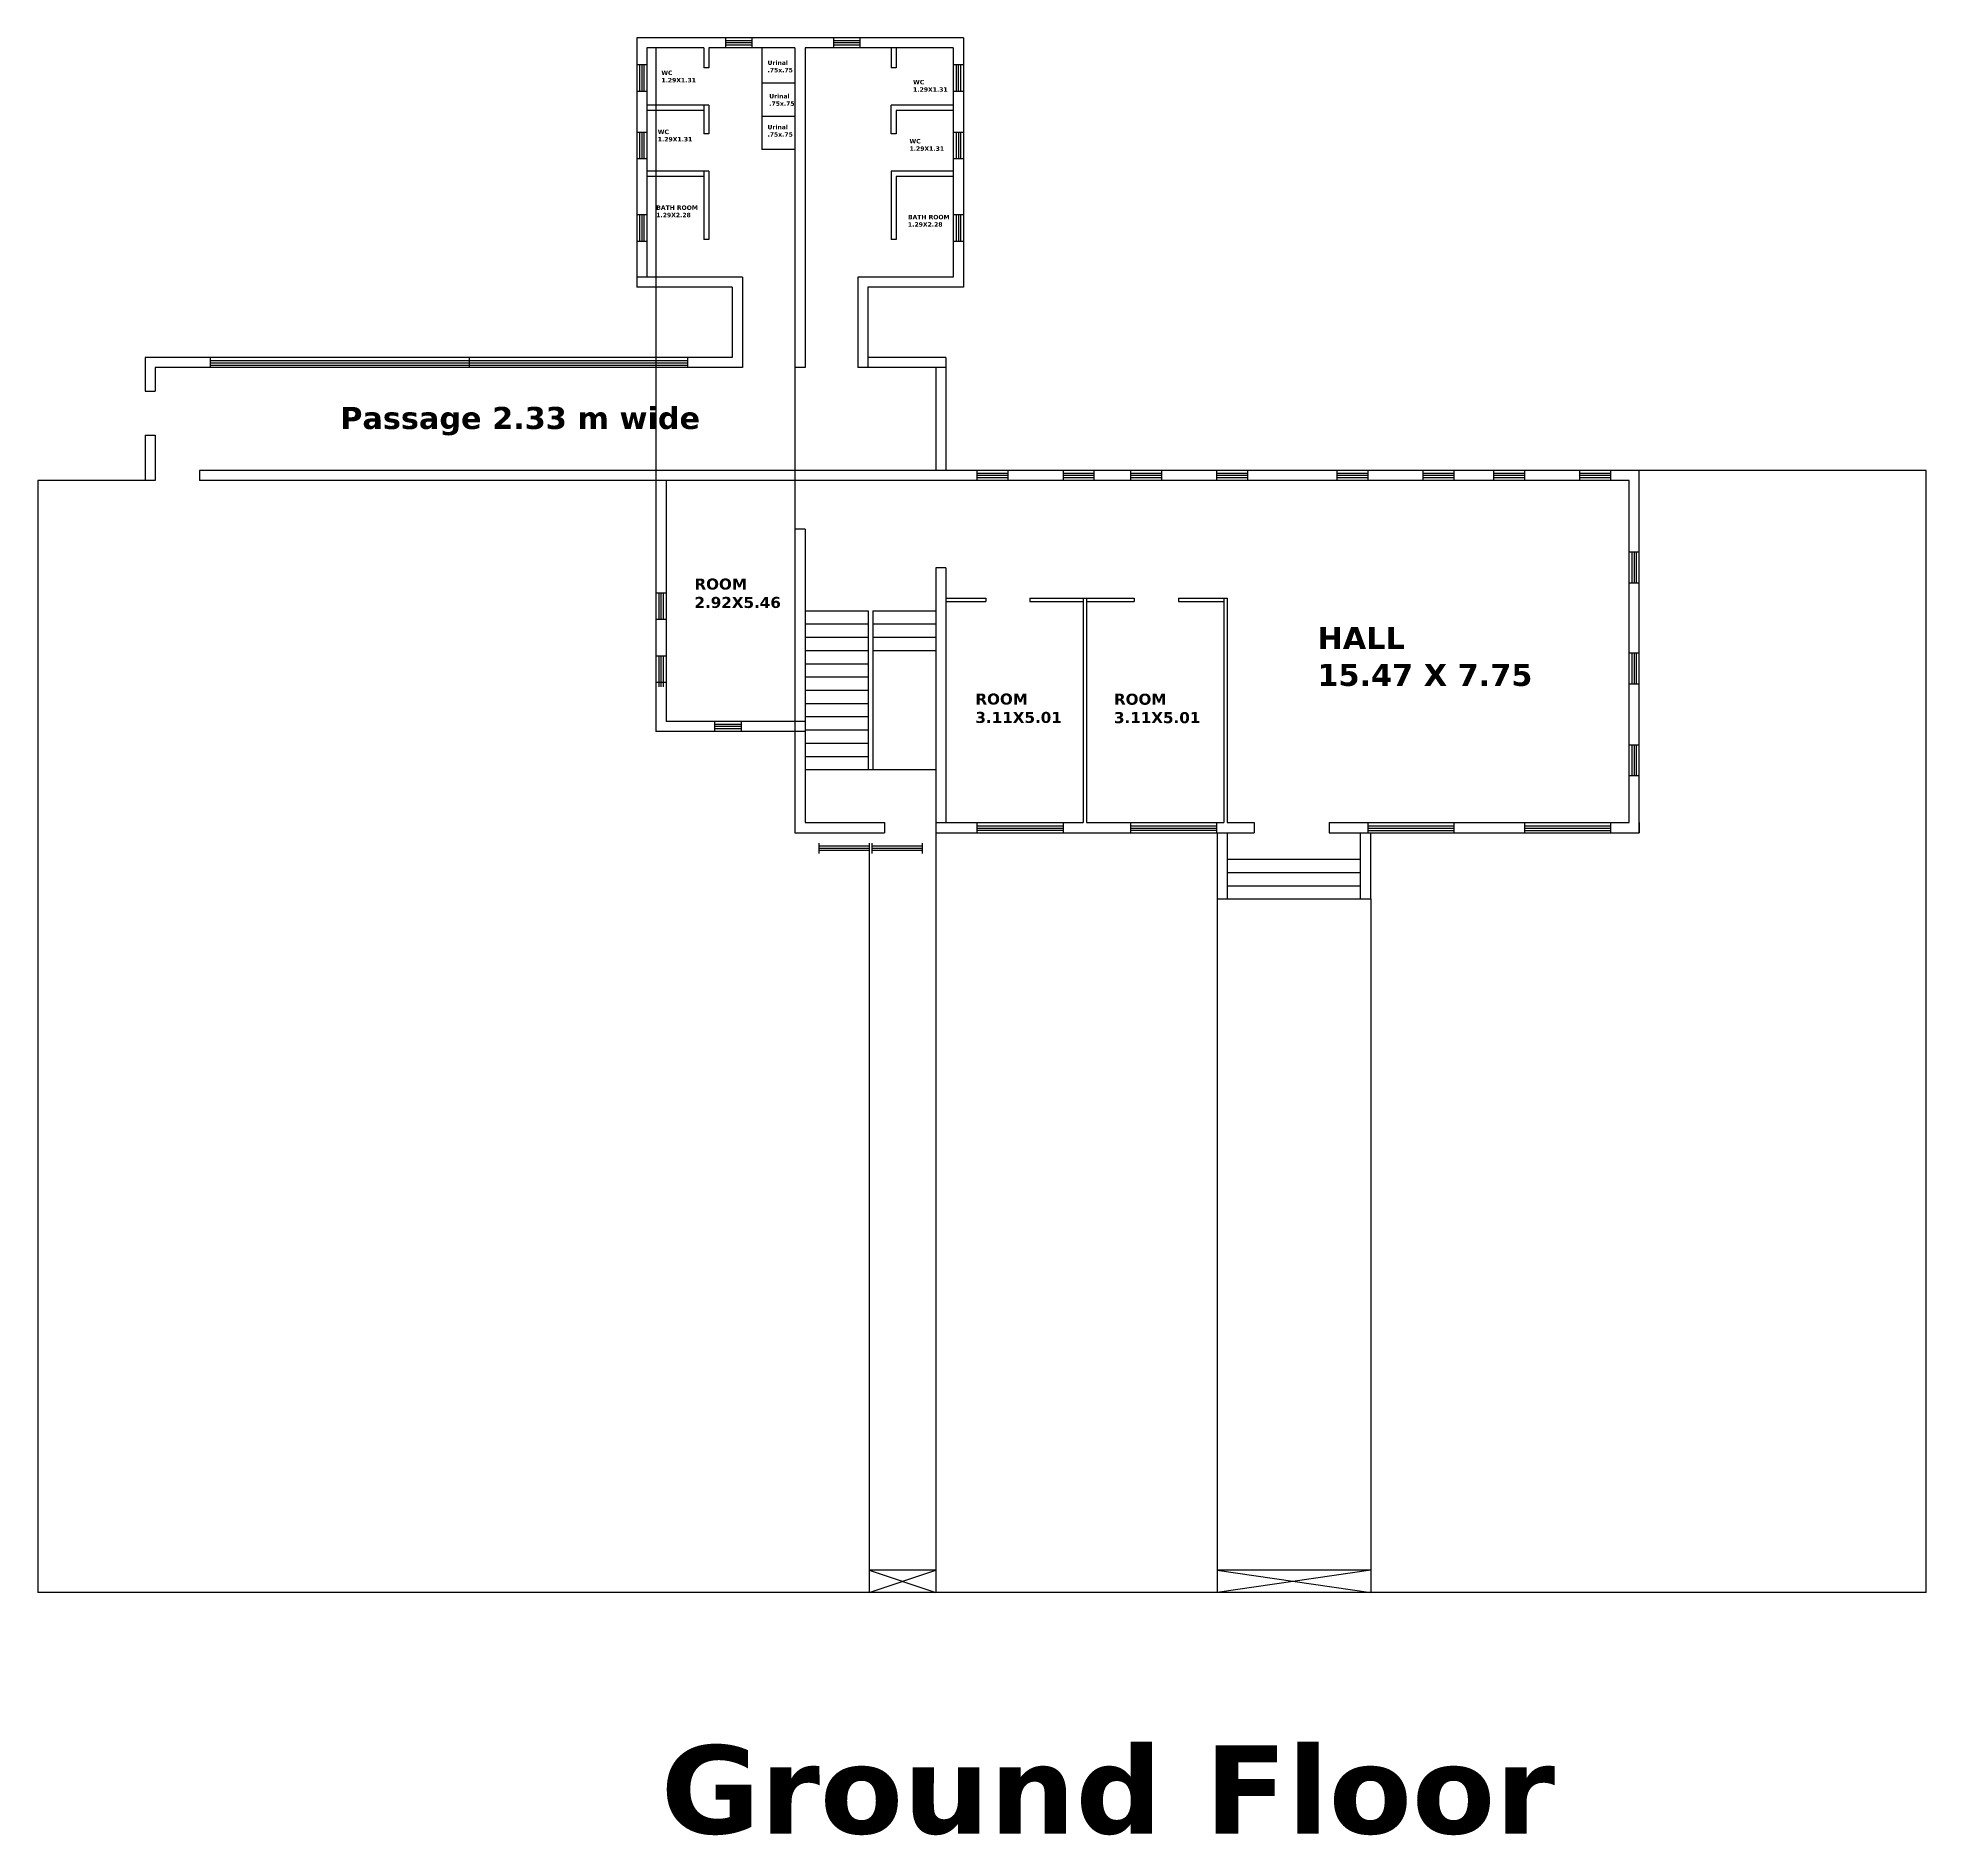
# Model space of a CAD drawing. Header units: inches. Extents: x 38 to 249, y -152 to 40.
# Drawn here: x 137.11 to 179.88, y -137.77 to -97.05 of the extents above; entities that cross this region are included whole.
import ezdxf

# ---------------------------------------------------------------- set-up
doc = ezdxf.new("R2010")
doc.units = ezdxf.units.IN
doc.header["$MEASUREMENT"] = 0

msp = doc.modelspace()

# ---------------------------------------------------------------- linework, layer by layer
for p, q in [((158.077, -97.047), (150.677, -97.047)), ((150.677, -97.047), (150.677, -102.697)), ((152.687, -97.047), (152.687, -97.277)), ((153.287, -97.047), (153.287, -97.277)), ((155.133, -97.047), (155.133, -97.277)), ((155.733, -97.047), (155.733, -97.277)), ((158.077, -97.047), (158.077, -102.697)), ((152.197, -97.277), (150.907, -97.277)), ((150.907, -97.277), (150.907, -102.467)), ((151.112, -97.277), (151.112, -112.767)), ((152.197, -97.277), (152.197, -97.727)), ((154.262, -97.277), (152.312, -97.277)), ((152.312, -97.277), (152.312, -97.727)), ((152.687, -97.106), (153.287, -97.106)), ((152.687, -97.156), (153.287, -97.156)), ((152.687, -97.206), (153.287, -97.206)), ((153.512, -97.277), (153.512, -99.577)), ((154.262, -97.277), (154.262, -104.517)), ((154.262, -97.277), (154.262, -115.057)), ((157.847, -97.277), (154.492, -97.277)), ((154.492, -97.277), (154.492, -104.517)), ((155.133, -97.106), (155.733, -97.106)), ((155.133, -97.156), (155.733, -97.156)), ((155.133, -97.206), (155.733, -97.206)), ((156.442, -97.277), (156.442, -97.727)), ((156.557, -97.277), (156.557, -97.727)), ((157.847, -97.277), (157.847, -102.467)), ((150.677, -97.656), (150.907, -97.656)), ((150.74, -97.656), (150.74, -98.256)), ((150.79, -97.656), (150.79, -98.256)), ((150.84, -97.656), (150.84, -98.256)), ((152.312, -97.727), (152.197, -97.727)), ((156.557, -97.727), (156.442, -97.727)), ((157.847, -97.656), (158.077, -97.656)), ((157.911, -97.656), (157.911, -98.256)), ((157.961, -97.656), (157.961, -98.256)), ((158.011, -97.656), (158.011, -98.256)), ((150.677, -98.256), (150.907, -98.256)), ((154.262, -98.077), (153.512, -98.077)), ((157.847, -98.256), (158.077, -98.256)), ((152.312, -98.577), (150.907, -98.577)), ((152.197, -98.692), (150.907, -98.692)), ((152.197, -98.577), (152.197, -99.222)), ((152.312, -98.577), (152.312, -99.222)), ((157.847, -98.577), (156.442, -98.577)), ((156.442, -99.222), (156.442, -98.577)), ((157.847, -98.692), (156.557, -98.692)), ((156.557, -98.692), (156.557, -99.222)), ((150.677, -99.182), (150.907, -99.182)), ((150.74, -99.182), (150.74, -99.782)), ((150.79, -99.182), (150.79, -99.782)), ((150.84, -99.182), (150.84, -99.782)), ((152.312, -99.222), (152.197, -99.222)), ((154.262, -98.827), (153.512, -98.827)), ((156.557, -99.222), (156.442, -99.222)), ((157.847, -99.182), (158.077, -99.182)), ((157.913, -99.182), (157.913, -99.782)), ((157.963, -99.182), (157.963, -99.782)), ((158.013, -99.182), (158.013, -99.782)), ((154.262, -99.577), (153.512, -99.577)), ((150.677, -99.782), (150.907, -99.782)), ((152.312, -100.072), (150.907, -100.072)), ((152.197, -100.072), (152.197, -101.617)), ((152.312, -100.072), (152.312, -101.617)), ((157.847, -100.072), (156.442, -100.072)), ((156.442, -100.072), (156.442, -101.617)), ((157.847, -99.782), (158.077, -99.782)), ((152.197, -100.187), (150.907, -100.187)), ((157.847, -100.187), (156.557, -100.187)), ((156.557, -100.187), (156.557, -101.617)), ((150.677, -101.054), (150.907, -101.054)), ((150.74, -101.054), (150.74, -101.654)), ((150.79, -101.054), (150.79, -101.654)), ((150.84, -101.054), (150.84, -101.654)), ((157.847, -101.054), (158.077, -101.054)), ((157.914, -101.054), (157.914, -101.654)), ((157.964, -101.054), (157.964, -101.654)), ((158.014, -101.054), (158.014, -101.654)), ((150.677, -101.654), (150.907, -101.654)), ((152.312, -101.617), (152.197, -101.617)), ((156.557, -101.617), (156.442, -101.617)), ((157.847, -101.654), (158.077, -101.654)), ((153.072, -102.467), (150.677, -102.467)), ((153.072, -102.467), (153.072, -104.517)), ((157.847, -102.467), (155.682, -102.467)), ((155.682, -102.467), (155.682, -104.517)), ((152.842, -102.697), (150.677, -102.697)), ((152.842, -102.697), (152.842, -104.287)), ((158.077, -102.697), (155.912, -102.697)), ((155.912, -102.697), (155.912, -104.517)), ((152.842, -104.287), (139.542, -104.287)), ((139.542, -104.287), (139.542, -105.05)), ((141.019, -104.287), (141.019, -104.517)), ((146.89, -104.517), (146.89, -104.287)), ((151.825, -104.287), (151.825, -104.517)), ((157.682, -104.287), (155.912, -104.287)), ((157.682, -104.287), (157.682, -106.847)), ((153.072, -104.517), (139.772, -104.517)), ((139.772, -104.517), (139.772, -105.05)), ((141.019, -104.361), (151.825, -104.361)), ((141.019, -104.411), (151.825, -104.411)), ((141.019, -104.461), (151.825, -104.461)), ((154.492, -104.517), (154.262, -104.517)), ((154.492, -104.517), (154.262, -104.517)), ((157.682, -104.517), (155.682, -104.517)), ((157.452, -104.517), (157.452, -106.847)), ((139.542, -105.05), (139.772, -105.05)), ((139.542, -106.05), (139.542, -107.077)), ((139.542, -106.05), (139.772, -106.05)), ((139.772, -106.05), (139.772, -107.077)), ((157.682, -106.847), (140.772, -106.847)), ((140.772, -106.847), (140.772, -107.077)), ((179.882, -106.847), (157.682, -106.847)), ((158.382, -106.847), (158.382, -107.077)), ((158.382, -106.91), (159.082, -106.91)), ((159.082, -106.847), (159.082, -107.077)), ((160.332, -106.847), (160.332, -107.077)), ((160.332, -106.91), (161.032, -106.91)), ((161.032, -106.847), (161.032, -107.077)), ((161.862, -106.847), (161.862, -107.077)), ((161.862, -106.91), (162.562, -106.91)), ((162.562, -106.847), (162.562, -107.077)), ((163.812, -106.847), (163.812, -107.077)), ((163.812, -106.91), (164.512, -106.91)), ((164.512, -106.847), (164.512, -107.077)), ((166.532, -106.847), (166.532, -107.077)), ((166.532, -106.91), (167.232, -106.91)), ((167.232, -106.847), (167.232, -107.077)), ((168.482, -106.847), (168.482, -107.077)), ((168.482, -106.91), (169.182, -106.91)), ((169.182, -106.847), (169.182, -107.077)), ((170.082, -106.847), (170.082, -107.077)), ((170.082, -106.91), (170.782, -106.91)), ((170.782, -106.847), (170.782, -107.077)), ((172.032, -106.847), (172.032, -107.077)), ((172.032, -106.91), (172.732, -106.91)), ((172.732, -106.847), (172.732, -107.077)), ((173.382, -115.057), (173.382, -106.847)), ((179.882, -132.267), (179.882, -106.847)), ((139.772, -107.077), (137.112, -107.077)), ((137.112, -107.077), (137.112, -132.267)), ((154.262, -107.077), (140.772, -107.077)), ((151.342, -107.077), (151.342, -112.537)), ((157.452, -107.077), (154.262, -107.077)), ((173.152, -107.077), (157.452, -107.077)), ((158.382, -106.96), (159.082, -106.96)), ((158.382, -107.01), (159.082, -107.01)), ((160.332, -106.96), (161.032, -106.96)), ((160.332, -107.01), (161.032, -107.01)), ((161.862, -106.96), (162.562, -106.96)), ((161.862, -107.01), (162.562, -107.01)), ((163.812, -106.96), (164.512, -106.96)), ((163.812, -107.01), (164.512, -107.01)), ((166.532, -106.96), (167.232, -106.96)), ((166.532, -107.01), (167.232, -107.01)), ((168.482, -106.96), (169.182, -106.96)), ((168.482, -107.01), (169.182, -107.01)), ((170.082, -106.96), (170.782, -106.96)), ((170.082, -107.01), (170.782, -107.01)), ((172.032, -106.96), (172.732, -106.96)), ((172.032, -107.01), (172.732, -107.01)), ((173.152, -114.827), (173.152, -107.077)), ((154.492, -108.177), (154.262, -108.177)), ((154.492, -108.177), (154.492, -114.827)), ((157.682, -109.057), (157.452, -109.057)), ((157.452, -109.057), (157.452, -115.057)), ((157.682, -109.057), (157.682, -114.827)), ((173.152, -108.696), (173.382, -108.696)), ((173.216, -108.696), (173.216, -109.396)), ((173.266, -108.696), (173.266, -109.396)), ((173.316, -108.696), (173.316, -109.396)), ((173.152, -109.396), (173.382, -109.396)), ((151.112, -109.62), (151.342, -109.62)), ((151.175, -109.62), (151.175, -110.22)), ((151.225, -109.62), (151.225, -110.22)), ((151.275, -109.62), (151.275, -110.22)), ((157.682, -109.742), (158.581, -109.742)), ((157.682, -109.817), (158.581, -109.817)), ((158.581, -109.742), (158.581, -109.817)), ((159.581, -109.742), (161.944, -109.742)), ((159.581, -109.742), (159.581, -109.817)), ((159.581, -109.817), (160.792, -109.817)), ((160.792, -109.742), (160.792, -114.827)), ((160.867, -109.742), (160.867, -114.827)), ((160.867, -109.817), (161.944, -109.817)), ((161.944, -109.742), (161.944, -109.817)), ((162.944, -109.742), (164.052, -109.742)), ((162.944, -109.742), (162.944, -109.817)), ((162.944, -109.817), (163.977, -109.817)), ((163.977, -109.742), (163.977, -114.827)), ((164.052, -109.742), (164.052, -114.827)), ((151.112, -110.22), (151.342, -110.22)), ((154.492, -110.027), (155.922, -110.027)), ((154.492, -110.327), (155.922, -110.327)), ((155.922, -110.027), (155.922, -113.627)), ((156.022, -110.027), (156.022, -113.627)), ((156.022, -110.027), (157.452, -110.027)), ((156.022, -110.327), (157.452, -110.327)), ((154.492, -110.627), (155.922, -110.627)), ((156.022, -110.627), (157.452, -110.627)), ((151.112, -111.047), (151.342, -111.047)), ((151.175, -111.047), (151.175, -111.755)), ((151.225, -111.047), (151.225, -111.755)), ((151.275, -111.047), (151.275, -111.755)), ((154.492, -110.927), (155.922, -110.927)), ((156.022, -110.927), (157.452, -110.927)), ((173.152, -110.985), (173.382, -110.985)), ((173.216, -110.985), (173.216, -111.685)), ((173.266, -110.985), (173.266, -111.685)), ((173.316, -110.985), (173.316, -111.685)), ((154.492, -111.227), (155.922, -111.227)), ((154.492, -111.527), (155.922, -111.527)), ((151.112, -111.647), (151.342, -111.647)), ((154.492, -111.827), (155.922, -111.827)), ((173.152, -111.685), (173.382, -111.685)), ((154.492, -112.127), (155.922, -112.127)), ((154.492, -112.427), (155.922, -112.427)), ((154.492, -112.767), (151.112, -112.767)), ((154.492, -112.537), (151.342, -112.537)), ((152.442, -112.537), (152.442, -112.767)), ((152.442, -112.596), (153.042, -112.596)), ((152.442, -112.646), (153.042, -112.646)), ((152.442, -112.696), (153.042, -112.696)), ((153.042, -112.537), (153.042, -112.767)), ((154.492, -112.727), (155.922, -112.727)), ((154.492, -113.027), (155.922, -113.027)), ((154.492, -113.327), (155.922, -113.327)), ((173.152, -113.062), (173.382, -113.062)), ((173.216, -113.062), (173.216, -113.762)), ((173.266, -113.062), (173.266, -113.762)), ((173.316, -113.062), (173.316, -113.762)), ((154.492, -113.627), (157.452, -113.627)), ((173.152, -113.762), (173.382, -113.762)), ((154.492, -114.827), (156.292, -114.827)), ((156.292, -114.827), (156.292, -115.057)), ((157.452, -114.827), (160.792, -114.827)), ((158.382, -114.827), (158.382, -115.057)), ((158.382, -114.9), (160.332, -114.9)), ((158.382, -114.95), (160.332, -114.95)), ((158.382, -115), (160.332, -115)), ((160.332, -114.827), (160.332, -115.057)), ((160.867, -114.827), (163.977, -114.827)), ((161.862, -114.827), (161.862, -115.057)), ((161.862, -114.9), (163.812, -114.9)), ((161.862, -114.95), (163.812, -114.95)), ((161.862, -115), (163.812, -115)), ((163.812, -114.827), (163.812, -115.057)), ((164.052, -114.827), (164.662, -114.827)), ((164.662, -114.827), (164.662, -115.057)), ((166.362, -114.827), (173.152, -114.827)), ((166.362, -114.827), (166.362, -115.057)), ((167.232, -114.827), (167.232, -115.057)), ((167.232, -114.903), (169.182, -114.903)), ((167.232, -114.953), (169.182, -114.953)), ((167.232, -115.003), (169.182, -115.003)), ((169.182, -114.827), (169.182, -115.057)), ((170.782, -114.827), (170.782, -115.057)), ((170.782, -114.903), (172.732, -114.903)), ((170.782, -114.953), (172.732, -114.953)), ((170.782, -115.003), (172.732, -115.003)), ((172.732, -114.827), (172.732, -115.057)), ((173.382, -114.827), (173.382, -115.057)), ((154.262, -115.057), (156.292, -115.057)), ((154.805, -115.294), (154.805, -115.524)), ((154.805, -115.353), (155.405, -115.353)), ((154.805, -115.403), (155.405, -115.403)), ((154.805, -115.453), (155.405, -115.453)), ((155.405, -115.353), (155.94, -115.353)), ((155.405, -115.403), (155.94, -115.403)), ((155.405, -115.453), (155.94, -115.453)), ((155.94, -115.294), (155.94, -115.524)), ((156.005, -115.294), (156.005, -115.524)), ((156.005, -115.353), (156.54, -115.353)), ((156.005, -115.403), (156.54, -115.403)), ((156.005, -115.453), (156.54, -115.453)), ((156.54, -115.353), (157.14, -115.353)), ((156.54, -115.403), (157.14, -115.403)), ((156.54, -115.453), (157.14, -115.453)), ((157.14, -115.294), (157.14, -115.524)), ((157.452, -115.057), (164.662, -115.057)), ((157.452, -115.057), (157.452, -132.267)), ((163.822, -115.057), (163.822, -116.557)), ((164.052, -115.057), (164.052, -116.557)), ((166.362, -115.057), (173.382, -115.057)), ((167.07, -116.557), (167.07, -115.057)), ((167.3, -116.557), (167.3, -115.057)), ((155.94, -115.524), (155.94, -132.267)), ((164.052, -115.657), (167.07, -115.657)), ((164.052, -115.957), (167.07, -115.957)), ((164.052, -116.257), (167.07, -116.257)), ((163.822, -116.557), (167.3, -116.557)), ((163.822, -116.557), (163.822, -132.267)), ((167.3, -116.557), (167.3, -132.267)), ((157.452, -131.767), (155.94, -131.767)), ((155.94, -132.267), (157.452, -131.767)), ((155.94, -131.767), (157.452, -132.267)), ((167.3, -131.767), (163.822, -131.767)), ((167.3, -131.767), (163.822, -132.267)), ((163.822, -131.767), (167.3, -132.267)), ((179.882, -132.267), (137.112, -132.267))]:
    msp.add_line(p, q)

# ---------------------------------------------------------------- texts
at = {"attachment_point": 1}
for s, insert, char_height, width in [('{\\fVerdana|b1|i0|c0|p34;WC\\P1.29X1.31}', (151.236, -97.79), 0.1, 0.9367), ('{\\fVerdana|b1|i0|c0|p34;Urinal\\P.75x.75}', (153.64, -97.562), 0.1, 0.9367), ('{\\fVerdana|b1|i0|c0|p34;Urinal\\P.75x.75}', (153.678, -98.321), 0.1, 0.9367), ('{\\fVerdana|b1|i0|c0|p34;WC\\P1.29X1.31}', (156.937, -98.002), 0.1, 0.9367), ('{\\fVerdana|b1|i0|c0|p34;WC\\P1.29X1.31}', (151.154, -99.129), 0.1, 0.9367), ('{\\fVerdana|b1|i0|c0|p34;Urinal\\P.75x.75}', (153.639, -99.02), 0.1, 0.9367), ('{\\fVerdana|b1|i0|c0|p34;WC\\P1.29X1.31}', (156.855, -99.341), 0.1, 0.9367), ('{\\fVerdana|b1|i0|c0|p34;BATH ROOM\\P1.29X2.28}', (151.12, -100.846), 0.1, 0.9367), ('{\\fVerdana|b1|i0|c0|p34;BATH ROOM\\P1.29X2.28}', (156.821, -101.059), 0.1, 0.9367), ('{\\fVerdana|b1|i0|c0|p34;Passage 2.33 m wide}', (143.963, -105.41), 0.5, 8.74669), ('{\\fVerdana|b1|i0|c0|p34;ROOM\\P2.92X5.46}', (151.985, -109.298), 0.25, 2.31556), ('{\\fVerdana|b1|i0|c0|p34;HALL\\P15.47 X 7.75}', (166.094, -110.397), 0.5, 6.48882), ('{\\fVerdana|b1|i0|c0|p34;ROOM\\P3.11X5.01}', (158.348, -111.903), 0.25, 2.31556), ('{\\fVerdana|b1|i0|c0|p34;ROOM\\P3.11X5.01}', (161.486, -111.907), 0.25, 2.31556), ('{\\fVerdana|b1|i0|c0|p34;Ground Floor}', (151.221, -135.73), 2, 58.68667)]:
    msp.add_mtext(s, dxfattribs=dict(at, insert=insert, char_height=char_height, width=width))

doc.saveas('drawing.dxf')
